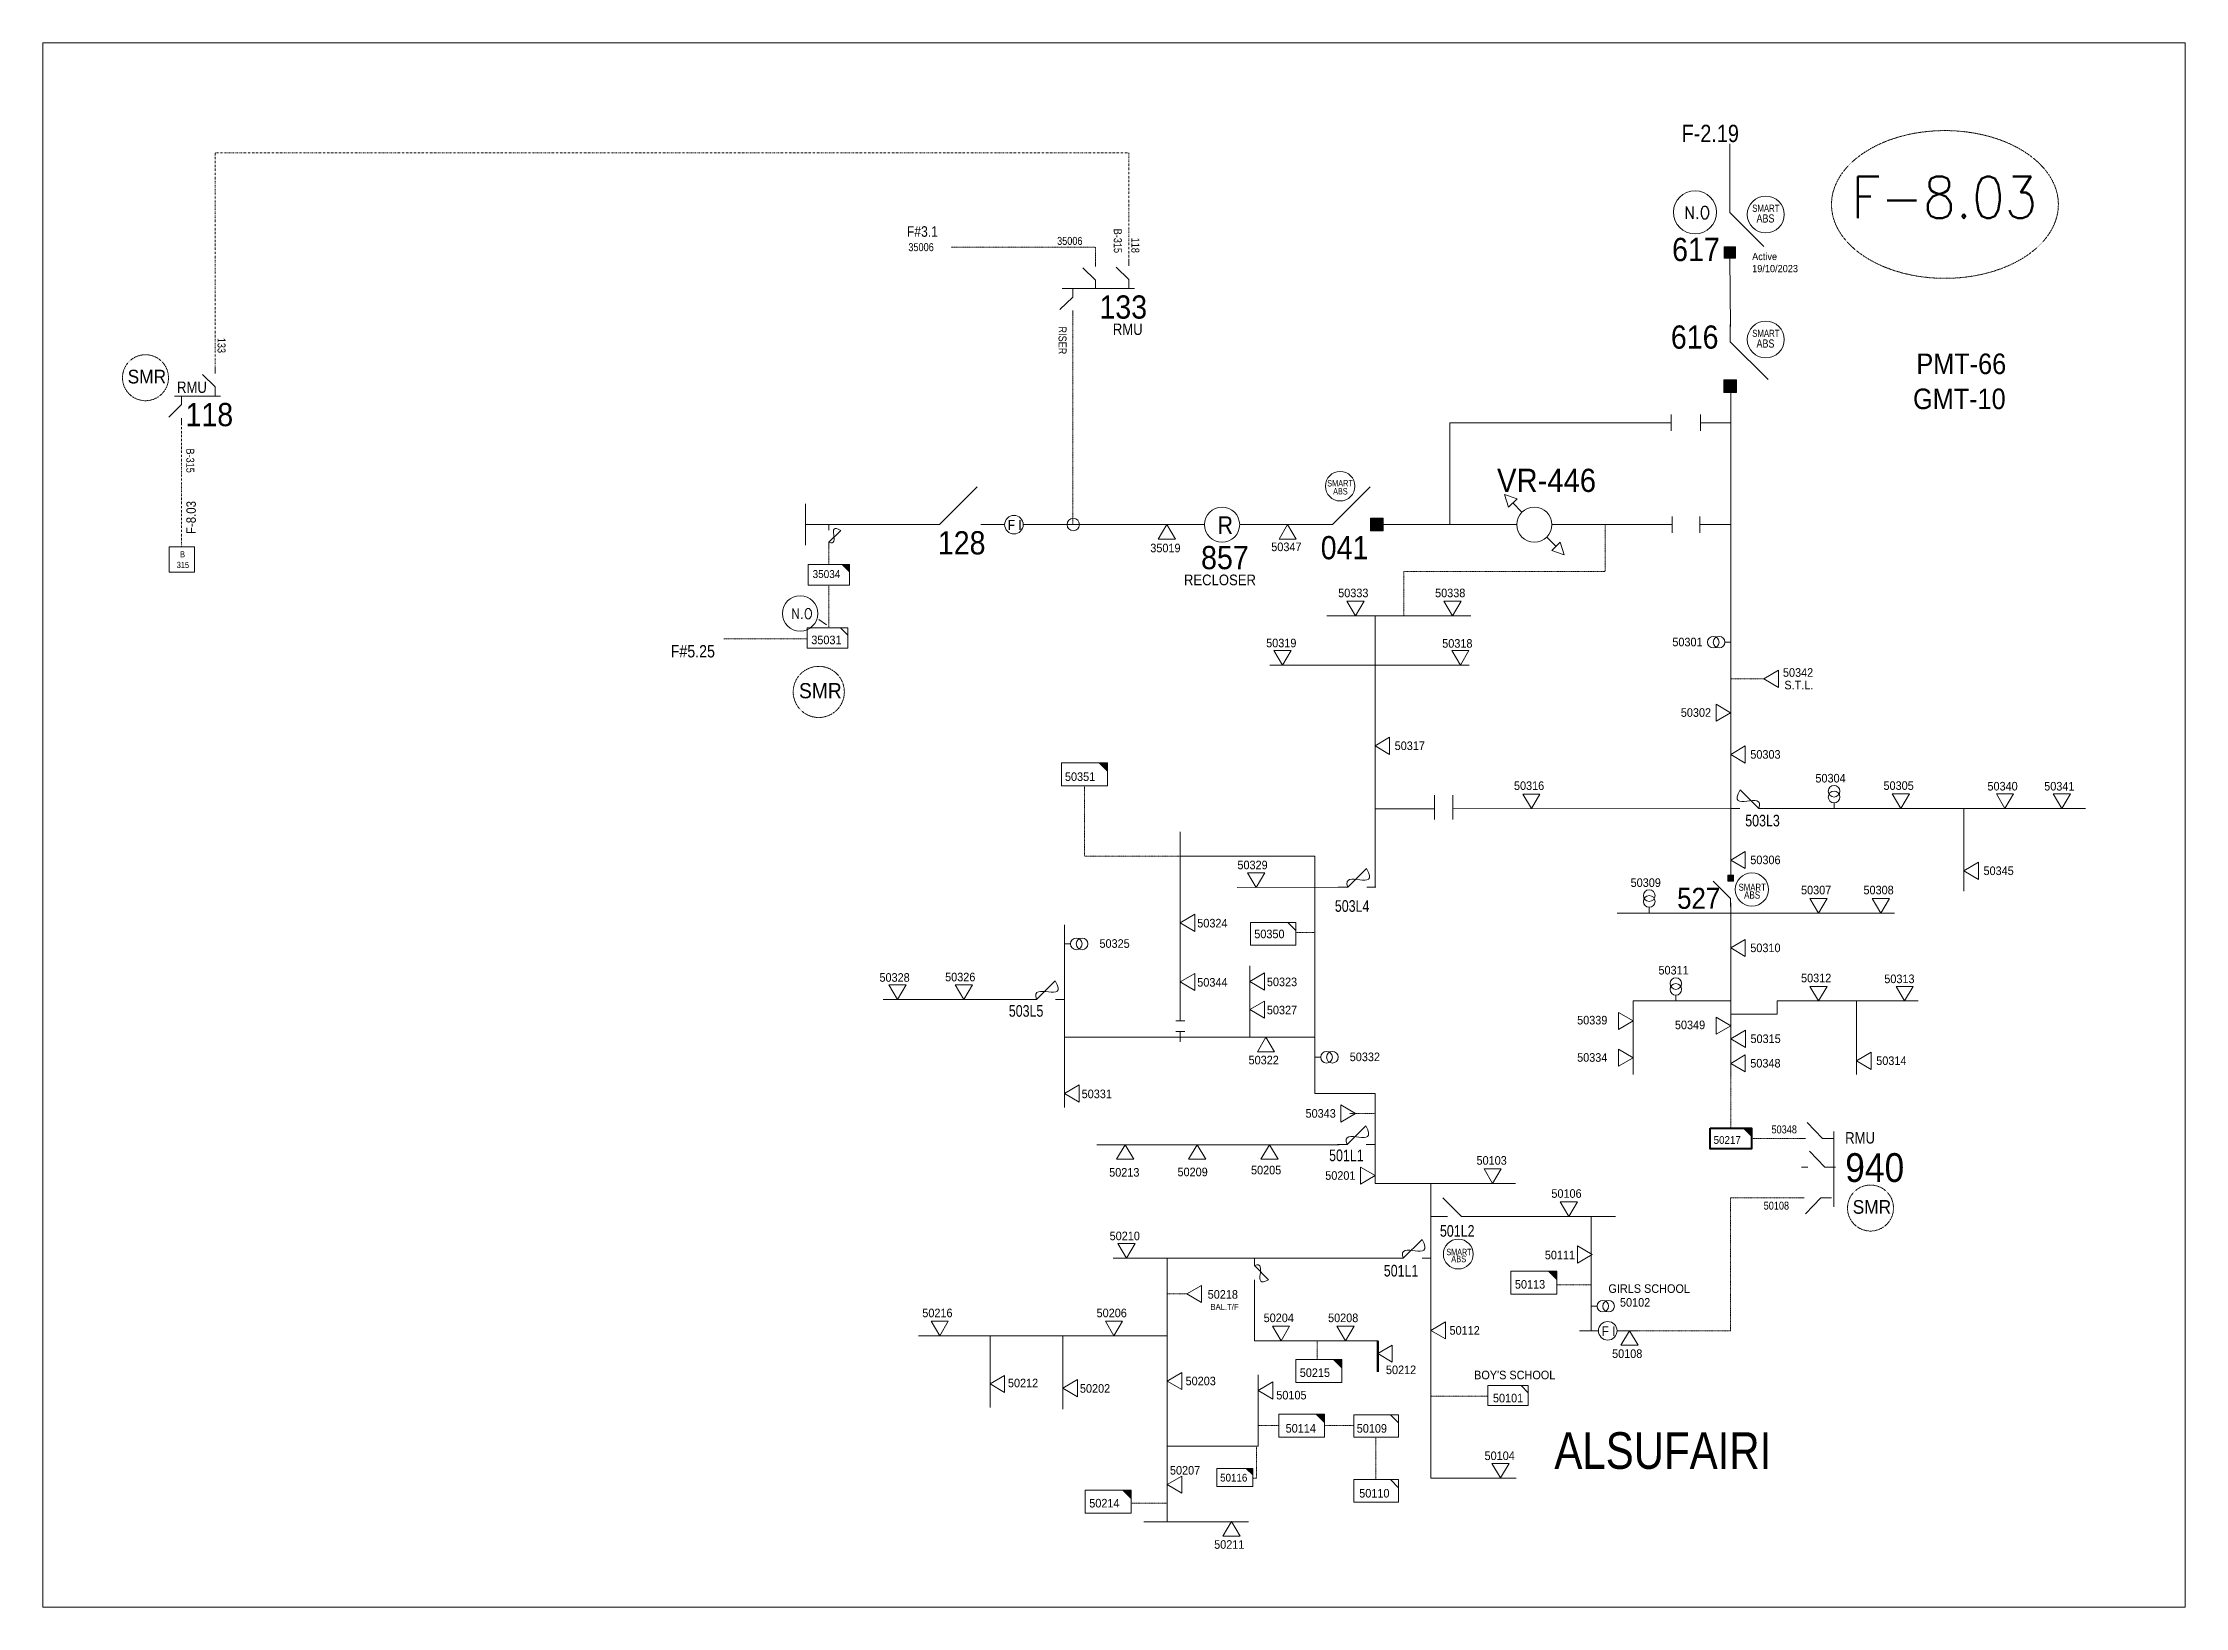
# Model space of a CAD drawing. Header units: metres. Extents: x 65984 to 144644, y -19036 to 23726.
# Drawn here: x 96171 to 97093, y 13435 to 14108 of the extents above; entities that cross this region are included whole.
import ezdxf
from ezdxf.enums import TextEntityAlignment as Align

# ---------------------------------------------------------------- set-up
doc = ezdxf.new("R2010")
doc.units = ezdxf.units.M
doc.header["$MEASUREMENT"] = 0
for name, pattern in [('DGN Style 2', [0.023128, 0, -0.023128]), ('DGN Style 3', [0.013877, 0, -0.013877]), ('DGN Style 4', [1.6, 0.8, -0.4, 0, -0.4])]:
    doc.linetypes.add(name, pattern=pattern)
doc.layers.get('0').update_dxf_attribs({"color": 95, "lineweight": 40})
for name, color, linetype, lineweight in [('ABS', 7, 'Continuous', 40), ('ABS NUMBER', 112, 'Continuous', 30), ('d_eos', 111, 'Continuous', 40), ('d_eos no', 121, 'Continuous', 40), ('d_fco', 5, 'Continuous', 40), ('d_fco text', 95, 'Continuous', 40), ('d_oh branch', 94, 'Continuous', 40), ('d_switch', 95, 'Continuous', 40), ('d_tf', 1, 'Continuous', 40), ('d_tf no', 6, 'Continuous', 40), ('d_tf_200', 1, 'Continuous', 40), ('d_ug cable', 95, 'Continuous', 40), ('EARTH FAULT INDICATOR', 95, 'Continuous', 40), ('FDR  1  05', 172, 'Continuous', 40), ('fedr no', 95, 'Continuous', 40), ('GRID STATION  04', 7, 'Continuous', 40), ('Level 37', 7, 'Continuous', 0), ('O H MAIN FEEDER', 4, 'Continuous', 100), ('REGULATOR', 5, 'Continuous', 40), ('SW N O', 114, 'Continuous', 30)]:
    doc.layers.add(name, color=color, linetype=linetype, lineweight=lineweight)
doc.styles.add('NASKHF', font='naskhf.shx', dxfattribs={"height": 8})
doc.styles.add('Style-Andalus', font='andlso.ttf')
doc.styles.add('Style-Arial', font='arial.ttf')
doc.styles.add('Style-ENGINEERING', font='ENGINEERING.shx')
doc.styles.add('Style-msdefault', font='msdefault.shx')
doc.styles.add('Style-STANDARD', font='STANDARD.shx')

msp = doc.modelspace()

# ---------------------------------------------------------------- texts
at = {"layer": 'ABS NUMBER', "color": 2, "lineweight": 13, "style": 'Style-Arial', "width": 0.88}
for s, height, p in [('617', 10.031, (96892.84, 14024.39)), ('527', 9.028, (96892.97, 13744.57))]:
    msp.add_text(s, height=height, dxfattribs=at).set_placement(p, align=Align.TOP_RIGHT)
msp.add_text('616', height=10, dxfattribs=at).set_placement((96871.74, 13986.67), align=Align.TOP_LEFT)
at = {"layer": 'ABS NUMBER', "color": 7, "lineweight": 13, "style": 'Style-Arial'}
for s, width, p in [('VR-446', 0.9, (96796.91, 13924.98)), ('857', 0.88, (96669.49, 13891.73))]:
    msp.add_text(s, height=10, dxfattribs=dict(at, width=width)).set_placement(p, align=Align.TOP_LEFT)
at = {"layer": 'ABS NUMBER', "color": 7, "lineweight": 13, "style": 'Style-Arial', "width": 0.88}
msp.add_text('128', height=10, rotation=360, dxfattribs=at).set_placement((96576.68, 13898.09), align=Align.TOP_RIGHT)
at = {"layer": 'ABS NUMBER', "color": 2, "lineweight": 13, "style": 'Style-Arial', "width": 0.88}
msp.add_text('041', height=10, rotation=360, dxfattribs=at).set_placement((96741.52, 13896), align=Align.TOP_RIGHT)
at = {"layer": 'd_eos no', "color": 7, "linetype": 'Continuous', "lineweight": 13, "style": 'Style-Arial', "width": 0.88}
msp.add_text('133', height=10, dxfattribs=at).set_placement((96646.24, 13989.59), align=Align.RIGHT)
for s, p in [('PMT-66', (96977.46, 13974.57)), ('GMT-10', (96976.02, 13959.48))]:
    msp.add_text(s, height=8.843, dxfattribs=at).set_placement(p, align=Align.TOP_LEFT)
at = {"layer": 'd_eos no', "color": 2, "linetype": 'Continuous', "lineweight": 13, "style": 'Style-Arial', "width": 0.88}
msp.add_text('118', height=10, dxfattribs=at).set_placement((96252.77, 13943.29), align=Align.RIGHT)
msp.add_text('940', height=12.388, dxfattribs=at).set_placement((96946.81, 13617.95))
at = {"layer": 'd_fco text', "color": 7, "linetype": 'Continuous', "lineweight": 13, "style": 'Style-msdefault'}
for s, height, width, p in [('RECLOSER', 4.598, 0.916667, (96662.11, 13879.42)), ('503L4', 5, 0.8, (96727.09, 13739.24)), ('501L1', 5, 0.8, (96724.61, 13631.89)), ('501L1', 5, 0.8, (96748.16, 13582.24))]:
    msp.add_text(s, height=height, dxfattribs=dict(at, width=width)).set_placement(p, align=Align.TOP_LEFT)
at = {"layer": 'd_fco text', "color": 7, "linetype": 'Continuous', "lineweight": 13, "style": 'Style-msdefault', "width": 0.8}
msp.add_text('503L3', height=5, dxfattribs=at).set_placement((96918.65, 13776.01), align=Align.TOP_RIGHT)
at = {"layer": 'd_fco text', "color": 1, "linetype": 'Continuous', "lineweight": 13, "style": 'Style-msdefault', "width": 0.8}
msp.add_text('503L5', height=5, dxfattribs=at).set_placement((96586.72, 13694.08), align=Align.TOP_LEFT)
at = {"layer": 'd_fco text', "color": 2, "linetype": 'Continuous', "lineweight": 13, "style": 'Style-msdefault', "width": 0.8}
msp.add_text('501L2', height=5, dxfattribs=at).set_placement((96772.33, 13599.37), align=Align.TOP_LEFT)
at = {"layer": 'd_fco text', "color": 1, "linetype": 'Continuous', "lineweight": 13, "attachment_point": 7, "rotation": 359.96624, "style": 'NASKHF'}
for s, insert, char_height in [('\\Fmsdefault;\\H1x;\\W0.82;SMART \\P', (96906.77, 14035.53), 3.0619), ('\\Fmsdefault;\\H1x;\\W0.82;ABS', (96908.62, 14030.92), 3.5082), ('\\Fmsdefault;\\H1x;\\W0.82;SMART \\P', (96906.77, 13981.69), 3.0619), ('\\Fmsdefault;\\H1x;\\W0.82;ABS', (96908.62, 13977.08), 3.5082)]:
    msp.add_mtext(s, dxfattribs=dict(at, insert=insert, char_height=char_height))
at = {"layer": 'd_fco text', "color": 1, "linetype": 'Continuous', "lineweight": 13, "ltscale": 0.993597, "insert": (96723.79, 13917.3), "char_height": 2.7946, "attachment_point": 7, "rotation": 359.96624, "style": 'NASKHF'}
msp.add_mtext('\\Fmsdefault;\\H1x;\\W0.82;SMART\\P', dxfattribs=at)
at = {"layer": 'd_fco text', "color": 1, "linetype": 'Continuous', "lineweight": 13, "ltscale": 1.061671, "insert": (96726.34, 13913.85), "char_height": 2.762, "attachment_point": 7, "rotation": 359.96624, "style": 'NASKHF'}
msp.add_mtext('\\Fmsdefault;\\H1x;\\W0.82;ABS', dxfattribs=at)
at = {"layer": 'd_fco text', "color": 1, "linetype": 'Continuous', "lineweight": 13, "ltscale": 0.968947, "insert": (96900.93, 13743.26), "char_height": 3.0528, "attachment_point": 7, "rotation": 359.96624, "style": 'NASKHF'}
msp.add_mtext('\\Fmsdefault;\\H1x;\\W0.82;SMART', dxfattribs=at)
at = {"layer": 'd_fco text', "color": 1, "linetype": 'Continuous', "lineweight": 13, "ltscale": 0.9, "insert": (96903.26, 13739.87), "char_height": 3.1574, "attachment_point": 7, "rotation": 359.96624, "style": 'NASKHF'}
msp.add_mtext('\\Fmsdefault;\\H1x;\\W0.82;ABS', dxfattribs=at)
at = {"layer": 'd_fco text', "color": 1, "linetype": 'Continuous', "lineweight": 13, "ltscale": 0.872052, "insert": (96775.09, 13586.39), "char_height": 2.7475, "attachment_point": 7, "rotation": 359.96624, "style": 'NASKHF'}
msp.add_mtext('\\Fmsdefault;\\H1x;\\W0.82;SMART', dxfattribs=at)
at = {"layer": 'd_fco text', "color": 1, "linetype": 'Continuous', "lineweight": 13, "ltscale": 0.81, "insert": (96777.19, 13583.35), "char_height": 2.8417, "attachment_point": 7, "rotation": 359.96624, "style": 'NASKHF'}
msp.add_mtext('\\Fmsdefault;\\H1x;\\W0.82;ABS', dxfattribs=at)
at = {"layer": 'd_switch', "color": 55, "linetype": 'Continuous', "lineweight": 30, "style": 'Style-ENGINEERING', "width": 0.857143}
msp.add_text('F-2.19', height=7.448, rotation=0.00037, dxfattribs=at).set_placement((96876.37, 14065.6))
at = {"layer": 'd_switch', "color": 55, "linetype": 'Continuous', "lineweight": 30, "ltscale": 1.220866, "style": 'Style-ENGINEERING', "width": 0.857143}
msp.add_text('F#3.1', height=4.566, rotation=0.00037, dxfattribs=at).set_placement((96542.82, 14024.81))
at = {"layer": 'd_switch', "color": 1, "linetype": 'Continuous', "lineweight": 13, "style": 'Style-msdefault', "width": 0.9}
msp.add_text('F-8.03', height=4.085, rotation=90, dxfattribs=at).set_placement((96232.62, 13896.87), align=Align.TOP_LEFT)
at = {"layer": 'd_switch', "color": 55, "linetype": 'Continuous', "lineweight": 30, "ltscale": 1.371431, "style": 'Style-ENGINEERING', "width": 0.857143}
msp.add_text('F#5.25', height=5.341, rotation=0.00037, dxfattribs=at).set_placement((96441.14, 13843.74))
at = {"layer": 'd_switch', "color": 7, "linetype": 'Continuous', "lineweight": 13, "style": 'Style-ENGINEERING', "width": 0.857143}
msp.add_text('50348', height=3.43, rotation=0.00072, dxfattribs=at).set_placement((96926.01, 13642.28), align=Align.TOP_RIGHT)
msp.add_text('50108', height=3.43, rotation=359.99928, dxfattribs=at).set_placement((96911.7, 13609.47), align=Align.TOP_LEFT)
at = {"layer": 'd_tf no', "color": 1, "linetype": 'Continuous', "lineweight": 13, "style": 'Style-msdefault', "width": 0.945946}
for s, height, p in [('35019', 3.7, (96647.63, 13892.71)), ('50347', 3.7, (96699.71, 13893.2)), ('50350', 3.7, (96692.4, 13726.56)), ('50322', 3.7, (96689.94, 13672.27)), ('50111', 3.7, (96817.48, 13588.34)), ('50113', 3.7, (96804.61, 13575.73)), ('50108', 3.7, (96846.44, 13545.88)), ('50215', 3.7, (96711.98, 13537.71)), ('50101', 3.7, (96795.15, 13526.76)), ('50114', 3.7, (96705.9, 13513.74)), ('50109', 3.7, (96736.51, 13513.71)), ('50116', 3.33, (96677.7, 13492.31)), ('50110', 3.7, (96737.58, 13485.79)), ('50214', 3.7, (96621.36, 13481.51)), ('50211', 3.7, (96675.12, 13463.73))]:
    msp.add_text(s, height=height, dxfattribs=at).set_placement(p, align=Align.TOP_LEFT)
for s, height, p in [('35034', 3.391, (96502.25, 13877.94)), ('50333', 3.7, (96728.52, 13869.66)), ('50338', 3.7, (96770.24, 13869.66)), ('50319', 3.7, (96697.51, 13848.11)), ('50318', 3.7, (96773.31, 13847.93)), ('50342', 3.7, (96920, 13835.41)), ('50317', 3.7, (96752.84, 13803.88)), ('50303', 3.7, (96905.95, 13800.16)), ('50351', 3.7, (96610.89, 13790.56)), ('50316', 3.7, (96804.2, 13786.69)), ('50304', 3.7, (96933.98, 13789.91)), ('50305', 3.7, (96963.29, 13786.72)), ('50340', 3.7, (97008.04, 13786.46)), ('50341', 3.7, (97032.48, 13786.46)), ('50329', 3.7, (96685.14, 13752.55)), ('50306', 3.7, (96905.95, 13754.75)), ('50345', 3.7, (97006.35, 13750.06)), ('50309', 3.7, (96854.42, 13744.95)), ('50307', 3.7, (96927.79, 13741.77)), ('50308', 3.7, (96954.67, 13741.77)), ('50324', 3.7, (96667.85, 13727.51)), ('50310', 3.7, (96905.95, 13716.88)), ('50328', 3.7, (96531.03, 13704.13)), ('50326', 3.7, (96559.3, 13704.32)), ('50344', 3.7, (96667.85, 13702.03)), ('50323', 3.7, (96697.82, 13702.23)), ('50311', 3.7, (96866.41, 13707.26)), ('50312', 3.7, (96927.79, 13703.9)), ('50313', 3.7, (96963.64, 13703.53)), ('50339', 3.7, (96831.39, 13685.75)), ('50349', 3.7, (96873.48, 13683.71)), ('50315', 3.7, (96906.03, 13677.75)), ('50334', 3.7, (96831.39, 13669.68)), ('50348', 3.7, (96905.95, 13667.21)), ('50314', 3.7, (96960.16, 13668.3)), ('50331', 3.7, (96618.08, 13654.01)), ('50213', 3.7, (96629.93, 13620.24)), ('50209', 3.7, (96659.34, 13620.4)), ('50205', 3.7, (96690.99, 13621.22)), ('50103', 3.7, (96788.08, 13625.37)), ('50106', 3.7, (96820.31, 13611.12)), ('50210', 3.7, (96630.13, 13592.87)), ('50102', 3.7, (96849.84, 13564.27)), ('50216', 3.7, (96549.48, 13559.7)), ('50206', 3.7, (96624.51, 13559.7)), ('50204', 3.7, (96696.43, 13557.6)), ('50208', 3.7, (96724.16, 13557.6)), ('50112', 3.7, (96776.46, 13552.19)), ('50212', 3.7, (96586.34, 13529.55)), ('50202', 3.7, (96617.34, 13527.21)), ('50203', 3.7, (96662.82, 13530.42)), ("BOY'S SCHOOL", 3.7, (96787.03, 13532.99)), ('50105', 3.7, (96701.88, 13524.33)), ('50207', 3.7, (96656.09, 13491.97)), ('50104', 3.7, (96791.54, 13498.23))]:
    msp.add_text(s, height=height, dxfattribs=at).set_placement(p)
at = {"layer": 'd_tf no', "color": 2, "linetype": 'Continuous', "lineweight": 13, "style": 'Style-msdefault', "width": 0.945946}
msp.add_text('35031', height=3.7, dxfattribs=at).set_placement((96501.68, 13853.13), align=Align.TOP_LEFT)
at = {"layer": 'd_tf no', "color": 1, "linetype": 'Continuous', "lineweight": 13, "style": 'Style-msdefault', "width": 0.945946}
for s, height, p in [('50301', 3.7, (96885.4, 13848.54)), ('50302', 3.7, (96889.04, 13818.18)), ('50325', 3.7, (96638.76, 13718.74)), ('50332', 3.7, (96746.51, 13669.95)), ('50343', 3.7, (96727.49, 13645.61)), ('50201', 3.7, (96735.96, 13618.87)), ('50218', 3.7, (96685.36, 13567.69)), ('BAL.T/F', 2.609, (96685.64, 13562.87))]:
    msp.add_text(s, height=height, dxfattribs=at).set_placement(p, align=Align.RIGHT)
at = {"layer": 'd_tf no', "color": 7, "linetype": 'Continuous', "lineweight": 13, "style": 'Style-msdefault', "width": 0.945946}
for s, p in [('S.T.L.', (96920.61, 13830.02)), ('GIRLS SCHOOL', (96844.86, 13570.19))]:
    msp.add_text(s, height=3.7, dxfattribs=at).set_placement(p)
at = {"layer": 'd_tf no', "color": 1, "linetype": 'Continuous', "lineweight": 40, "style": 'Style-msdefault', "width": 0.945946}
for s, p in [('50327', (96697.82, 13690.11)), ('50212', (96749.08, 13535.22))]:
    msp.add_text(s, height=3.7, dxfattribs=at).set_placement(p)
msp.add_text('50217', height=3.33, dxfattribs=at).set_placement((96890.15, 13637.67), align=Align.TOP_LEFT)
at = {"layer": 'd_tf no', "color": 121, "linetype": 'Continuous', "lineweight": 40, "insert": (96906.74, 14017.9), "char_height": 3.1168, "attachment_point": 1, "style": 'NASKHF'}
msp.add_mtext('\\Fmsdefault;\\H1x;\\W0.945946;Active\\P19/10/2023', dxfattribs=at)
at = {"layer": 'd_tf no', "color": 1, "linetype": 'Continuous', "lineweight": 40, "attachment_point": 1, "style": 'NASKHF'}
for insert, char_height in [((96207.36, 13967.57), 5.8901), ((96496.38, 13832.7), 6.5445), ((96950.03, 13610.14), 5.8901)]:
    msp.add_mtext('\\Fmsdefault;\\H1x;\\W0.945946;SMR^I', dxfattribs=dict(at, insert=insert, char_height=char_height))
at = {"layer": 'd_ug cable', "color": 131, "linetype": 'DGN Style 3', "lineweight": 100, "insert": (96821.59, 13510.21), "char_height": 15.7682, "attachment_point": 1, "style": 'NASKHF'}
msp.add_mtext('\\FENGINEERING;\\H1x;\\W0.857143;ALSUFAIRI ', dxfattribs=at)
at = {"layer": 'fedr no', "color": 6, "linetype": 'Continuous', "lineweight": 13, "insert": (96989.45, 14041.8), "char_height": 18, "attachment_point": 5, "style": 'Style-STANDARD'}
msp.add_mtext('F-8.03\\P', dxfattribs=at)
at = {"layer": 'GRID STATION  04', "color": 1, "linetype": 'Continuous', "lineweight": 13, "style": 'Style-msdefault', "width": 0.888889}
for s, height, p in [('315', 2.678, (96228.49, 13884.9)), ('B', 2.68, (96229.93, 13889.49))]:
    msp.add_text(s, height=height, dxfattribs=at).set_placement(p, align=Align.TOP_LEFT)
at = {"layer": 'Level 37', "color": 7, "linetype": 'Continuous', "lineweight": 13, "style": 'Style-ENGINEERING', "width": 0.857143}
for p in [(96543.48, 14018.64), (96607.5, 14021.34)]:
    msp.add_text('35006', height=3.43, dxfattribs=at).set_placement(p)
at = {"layer": 'Level 37', "color": 7, "linetype": 'Continuous', "lineweight": 13}
for s, height, rotation, style, width, p in [('B-315', 3.43, 270, 'Style-ENGINEERING', 0.857143, (96631.92, 14028.31)), ('118', 3.43, 270, 'Style-ENGINEERING', 0.857143, (96639.5, 14024.44)), ('RISER', 3.43, 270, 'Style-ENGINEERING', 0.857143, (96608.13, 13986.23)), ('RMU', 4.9, 0.00037, 'Style-msdefault', 0.86, (96631.51, 13982.56)), ('133', 3.43, 270, 'Style-ENGINEERING', 0.857143, (96246.06, 13981.34)), ('B-315', 3.43, 270, 'Style-ENGINEERING', 0.857143, (96232.6, 13933.71))]:
    msp.add_text(s, height=height, rotation=rotation, dxfattribs=dict(at, style=style, width=width)).set_placement(p)
at = {"layer": 'Level 37', "color": 2, "linetype": 'Continuous', "lineweight": 13, "style": 'Style-msdefault', "width": 0.86}
msp.add_text('RMU', height=4.9, rotation=0.00037, dxfattribs=at).set_placement((96228.62, 13957.62))
msp.add_text('RMU', height=4.9, rotation=0.00037, dxfattribs=at).set_placement((96959.63, 13639.39), align=Align.TOP_RIGHT)

# ---------------------------------------------------------------- blocks, each defined once
blk = doc.blocks.new('*U1113')
at = {"layer": 'EARTH FAULT INDICATOR', "color": 1, "linetype": 'Continuous', "lineweight": 13}
blk.add_circle((0.02, 0.13), 4, dxfattribs=at)
at = {"layer": 'EARTH FAULT INDICATOR', "color": 1, "lineweight": 13, "style": 'Style-Andalus', "width": 0.9}
blk.add_text('F I', height=4.234, dxfattribs=at).set_placement((-2.61, 2.11), align=Align.TOP_LEFT)
blk = doc.blocks.new('TF_8')
at = {"color": 0, "linetype": 'ByBlock', "lineweight": -2}
blk.add_line((6.3, 4.95), (9.9, 1.35), dxfattribs=at)
blk.add_3dface([(-10.1, 4.95), (9.9, 4.95), (9.9, -5.05), (-10.1, -5.05)], dxfattribs=at)
blk = doc.blocks.new('*U1012')
at = {"layer": 'd_fco', "color": 7, "linetype": 'Continuous', "lineweight": 13}
blk.add_line((-4.6, 4.2), (-10.1, 4.2), dxfattribs=at)
at = {"layer": 'd_fco', "color": 7, "linetype": 'Continuous', "lineweight": 13, "flags": 128}
blk.add_lwpolyline([(13, 4.2), (7.1, 4.2), (-4.4, -7.3)], dxfattribs=at)
at = {"layer": 'd_fco', "color": 7, "linetype": 'Continuous', "lineweight": 13}
blk.add_open_spline([(-4.4, -7.3), (-13, 7.7), (11.6, -7.7), (7.1, 4.2)], degree=3, dxfattribs=at)
blk = doc.blocks.new('*U1114')
at = {"layer": 'ABS', "color": 7, "linetype": 'Continuous', "lineweight": 13, "ltscale": 0.241656}
for p, q in [((-8.93, -8.16), (7.36, 8.13)), ((-8.93, -8.16), (-16.33, -8.16)), ((16.37, -8.16), (8.96, -8.16))]:
    blk.add_line(p, q, dxfattribs=at)
blk = doc.blocks.new('ABS2_1_1')
at = {"color": 0, "linetype": 'ByBlock', "lineweight": -2, "ltscale": 500}
for q in [(-29900, 43500), (0, 0)]:
    blk.add_line((0, 13600), q, dxfattribs=at)
at = {"color": 0, "linetype": 'ByBlock', "lineweight": -2, "ltscale": 500, "flags": 128}
for points in [[(5000, 43600), (-5000, 43600), (-5000, 53600), (5000, 53600)], [(3791, 49653), (3791, 49653), (3791, 49653)]]:
    blk.add_lwpolyline(points, close=True, dxfattribs=at)
at = {"color": 0, "linetype": 'ByBlock', "lineweight": -2, "ltscale": 500}
for points in [[(5000, 43600), (-5000, 43600), (5000, 53600), (-5000, 53600)], [(3791, 49653), (3791, 49653), (3791, 49653)]]:
    blk.add_solid(points, dxfattribs=at)
blk = doc.blocks.new('TFU_94')
at = {"layer": 'd_tf_200', "color": 1, "linetype": 'Continuous', "lineweight": 13}
blk.add_line((0, 10), (0, 0), dxfattribs=at)
for centre in [(0, 30), (0, 20)]:
    blk.add_circle(centre, 10, dxfattribs=at)
blk = doc.blocks.new('*U1066')
at = {"layer": 'd_fco', "color": 1, "linetype": 'Continuous', "lineweight": 13}
blk.add_line((-4.6, 4.2), (-10.1, 4.2), dxfattribs=at)
at = {"layer": 'd_fco', "color": 1, "linetype": 'Continuous', "lineweight": 13, "flags": 128}
blk.add_lwpolyline([(13, 4.2), (7.1, 4.2), (-4.4, -7.3)], dxfattribs=at)
at = {"layer": 'd_fco', "color": 1, "linetype": 'Continuous', "lineweight": 13}
blk.add_open_spline([(-4.4, -7.3), (-13, 7.7), (11.6, -7.7), (7.1, 4.2)], degree=3, dxfattribs=at)
blk = doc.blocks.new('exist.us-1000kva')
at = {"color": 0, "linetype": 'ByBlock', "lineweight": -2, "flags": 128}
blk.add_lwpolyline([(40, 12.9), (32.8, 20), (40, 20)], close=True, dxfattribs=at)
at = {"color": 0, "linetype": 'ByBlock', "lineweight": -2, "extrusion": (0, 0, -1)}
blk.add_solid([(-40, 12.9), (-32.8, 20), (-40, 20)], dxfattribs=at)
at = {"color": 0, "linetype": 'ByBlock', "lineweight": -2, "xscale": 2, "yscale": 2}
blk.add_blockref('TF_8', (20.2, 10.1), dxfattribs=at)
blk = doc.blocks.new('*U1059')
at = {"layer": 'REGULATOR', "color": 7, "linetype": 'Continuous', "lineweight": 13}
blk.add_circle((-0.01, 0.1), 7.56, dxfattribs=at)
at = {"layer": 'ABS NUMBER', "color": 7, "lineweight": 13, "style": 'Style-ENGINEERING', "width": 0.9}
blk.add_text('R', height=7.56, dxfattribs=at).set_placement((-1.91, 3.67), align=Align.TOP_LEFT)
blk = doc.blocks.new('*U1115')
at = {"layer": 'd_fco', "color": 2, "linetype": 'Continuous', "lineweight": 13}
blk.add_line((4, -10.24), (4, -8.08), dxfattribs=at)
at = {"layer": 'd_fco', "color": 2, "linetype": 'Continuous', "lineweight": 13, "flags": 128}
blk.add_lwpolyline([(3.99, 2.09), (3.99, -2.07), (-4.03, -10.11)], dxfattribs=at)
blk = doc.blocks.new('*U1116')
at = {"layer": 'd_eos', "color": 2, "linetype": 'Continuous', "lineweight": 13, "ltscale": 0.542324}
for p, q in [((-10.9, 12), (-10.9, 14.8)), ((-10.9, 4.8), (-4.1, 11.4)), ((-10.9, 0.2), (-10.9, 4.8)), ((-13.9, -0.2), (10.9, -0.2)), ((7.1, -0.2), (7.1, -4.7)), ((7.1, -4.7), (13.9, -11.4)), ((7.1, -12), (7.1, -14.8))]:
    blk.add_line(p, q, dxfattribs=at)
at = {"layer": 'd_ug cable', "color": 2, "linetype": 'DGN Style 2', "lineweight": 13, "extrusion": (0, 0, -1), "flags": 128}
blk.add_lwpolyline([(-7.1, -14.8), (-7.1, -14.8)], close=True, dxfattribs=at)
blk = doc.blocks.new('TRA1_877')
at = {"layer": 'd_tf', "color": 1, "linetype": 'Continuous', "lineweight": 13, "ltscale": 0.00019715, "extrusion": (0, 0, -1), "flags": 128}
blk.add_lwpolyline([(-10, -17), (0, 0), (10, -17)], close=True, dxfattribs=at)
blk = doc.blocks.new('TRA1_876')
at = {"layer": 'd_tf', "color": 1, "linetype": 'Continuous', "lineweight": 13, "ltscale": 0.00019715, "xscale": 1.000046566207833, "yscale": 1.000046566207833, "zscale": 1.000046566207833, "rotation": 180}
blk.add_blockref('TRA1_877', (0, 0), dxfattribs=at)
blk = doc.blocks.new('*U2646')
at = {"layer": 'REGULATOR', "color": 1, "linetype": 'Continuous', "lineweight": 13}
for p, q in [((-9.35, 9.39), (-5.34, 5.38)), ((5.36, -5.32), (9.37, -9.33))]:
    blk.add_line(p, q, dxfattribs=at)
at = {"layer": 'REGULATOR', "color": 1, "linetype": 'Continuous', "lineweight": 13, "flags": 128}
for points in [[(-7.46, 11.13), (-12.85, 12.97), (-11.09, 7.54)], [(7.45, -11.15), (12.86, -12.96), (11.06, -7.54)]]:
    blk.add_lwpolyline(points, close=True, dxfattribs=at)
at = {"layer": 'REGULATOR', "color": 1, "linetype": 'Continuous', "lineweight": 13}
blk.add_circle((0.01, 0.03), 7.56, dxfattribs=at)
blk = doc.blocks.new('TRA1_879')
at = {"layer": 'd_tf', "color": 1, "linetype": 'Continuous', "lineweight": 13, "ltscale": 0.00019715, "flags": 128}
blk.add_lwpolyline([(10, -17), (0, 0), (-10, -17)], close=True, dxfattribs=at)
blk = doc.blocks.new('TRA1_878')
at = {"layer": 'd_tf', "color": 1, "linetype": 'Continuous', "lineweight": 13, "ltscale": 0.00019715, "xscale": 1.000046566207833, "yscale": 1.000046566207833, "zscale": 1.000046566207833, "rotation": 180}
blk.add_blockref('TRA1_879', (0, 0), dxfattribs=at)
blk = doc.blocks.new('TRA1_881')
at = {"layer": 'd_tf', "color": 1, "linetype": 'Continuous', "lineweight": 13, "ltscale": 0.00019715, "extrusion": (0, 0, -1), "flags": 128}
blk.add_lwpolyline([(-10, -17), (0, 0), (10, -17)], close=True, dxfattribs=at)
blk = doc.blocks.new('TRA1_880')
at = {"layer": 'd_tf', "color": 1, "linetype": 'Continuous', "lineweight": 13, "ltscale": 0.00019715, "xscale": 1.000046566207833, "yscale": 1.000046566207833, "zscale": 1.000046566207833, "rotation": 180}
blk.add_blockref('TRA1_881', (0, 0), dxfattribs=at)
blk = doc.blocks.new('TRA1_883')
at = {"layer": 'd_tf', "color": 1, "linetype": 'Continuous', "lineweight": 13, "ltscale": 0.00019715, "flags": 128}
blk.add_lwpolyline([(10, -17), (0, 0), (-10, -17)], close=True, dxfattribs=at)
blk = doc.blocks.new('TRA1_882')
at = {"layer": 'd_tf', "color": 1, "linetype": 'Continuous', "lineweight": 13, "ltscale": 0.00019715, "xscale": 1.000046566207833, "yscale": 1.000046566207833, "zscale": 1.000046566207833, "rotation": 180}
blk.add_blockref('TRA1_883', (0, 0), dxfattribs=at)
blk = doc.blocks.new('TRA1_425')
at = {"layer": 'd_tf', "color": 1, "linetype": 'Continuous', "lineweight": 0, "ltscale": 0.00019715, "flags": 128}
blk.add_lwpolyline([(10, -17), (0, 0), (-10, -17)], close=True, dxfattribs=at)
blk = doc.blocks.new('TRA1_424')
at = {"layer": 'd_tf', "color": 1, "linetype": 'Continuous', "lineweight": 0, "ltscale": 0.00019715, "xscale": 1.000046566207833, "yscale": 1.000046566207833, "zscale": 1.000046566207833, "rotation": 180}
blk.add_blockref('TRA1_425', (0, 0), dxfattribs=at)
blk = doc.blocks.new('*U3510')
at = {"layer": 'SW N O', "color": 3, "lineweight": 13, "ltscale": 0.426762}
blk.add_circle((0, 0), 16.8, dxfattribs=at)
at = {"layer": 'SW N O', "color": 3, "lineweight": 13, "style": 'Style-STANDARD'}
blk.add_text('N.O', height=9.6, dxfattribs=at).set_placement((1.7, -0.2), align=Align.MIDDLE_CENTER)
blk = doc.blocks.new('*U4068')
at = {"layer": 'SW N O', "color": 3, "lineweight": 13, "ltscale": 0.426762}
blk.add_circle((0, 0), 16.8, dxfattribs=at)
at = {"layer": 'SW N O', "color": 3, "lineweight": 13, "style": 'Style-STANDARD'}
blk.add_text('N.O', height=9.6, dxfattribs=at).set_placement((1.7, -0.2), align=Align.MIDDLE_CENTER)

# ---------------------------------------------------------------- linework, layer by layer
at = {"layer": 'd_eos', "color": 7, "linetype": 'Continuous', "lineweight": 13, "ltscale": 0.542324}
for p, q in [((96624.04, 14006.18), (96618.55, 14011.51)), ((96624.04, 14012.02), (96624.04, 14014.24)), ((96638.45, 14006.47), (96632.95, 14011.81)), ((96638.45, 14012.31), (96638.45, 14014.53)), ((96640.85, 14002.54), (96609.7, 14002.54)), ((96614.22, 14002.54), (96614.22, 13998.89)), ((96624.04, 14002.54), (96624.04, 14006.18)), ((96638.45, 14002.83), (96638.45, 14006.47)), ((96614.22, 13998.89), (96608.73, 13993.56)), ((96614.22, 13993.05), (96614.22, 13990.84))]:
    msp.add_line(p, q, dxfattribs=at)
at = {"layer": 'd_eos', "color": 2, "linetype": 'Continuous', "lineweight": 13, "ltscale": 0.625574}
for p, q in [((96937.03, 13636.62), (96930.37, 13643.49)), ((96941.59, 13636.63), (96937.03, 13636.63)), ((96941.95, 13639.63), (96941.95, 13607.23)), ((96938.06, 13624.3), (96931.4, 13631.16)), ((96942.62, 13624.29), (96938.06, 13624.29)), ((96936.37, 13611.1), (96929.71, 13604.23)), ((96940.93, 13611.1), (96936.37, 13611.1))]:
    msp.add_line(p, q, dxfattribs=at)
at = {"layer": 'd_eos', "color": 7, "linetype": 'Continuous', "lineweight": 13, "ltscale": 0.625574}
for p, q in [((96929.74, 13636.63), (96926.97, 13636.63)), ((96930.77, 13624.29), (96928, 13624.29)), ((96929.08, 13611.1), (96926.31, 13611.1))]:
    msp.add_line(p, q, dxfattribs=at)
at = {"layer": 'd_oh branch', "color": 1, "linetype": 'Continuous', "lineweight": 13}
for p, q in [((96785.65, 13861.62), (96723.68, 13861.61)), ((96744.42, 13861.61), (96744.42, 13744.82)), ((96784.95, 13840.39), (96699.09, 13840.39)), ((96769.94, 13773.93), (96769.94, 13784.41)), ((96777.82, 13773.94), (96777.82, 13784.41)), ((96769.94, 13778.63), (96744.39, 13778.62)), ((96897.5, 13778.66), (96777.82, 13778.64)), ((97050.21, 13778.68), (96913.37, 13778.66)), ((96997.88, 13778.67), (96997.89, 13743.18)), ((96660.51, 13758.22), (96660.51, 13768.63)), ((96729.62, 13744.82), (96685.03, 13744.76)), ((96968, 13733.73), (96848.66, 13733.7)), ((96610.74, 13728.61), (96610.74, 13650.07)), ((96690.48, 13710.98), (96690.48, 13680.31)), ((96596.35, 13696.53), (96532.68, 13696.53)), ((96658.58, 13687.3), (96662.43, 13687.3)), ((96855.47, 13695.85), (96855.47, 13664.19)), ((96897.5, 13695.85), (96855.47, 13695.85)), ((96978.24, 13695.85), (96917.54, 13695.85)), ((96951.7, 13695.85), (96951.7, 13664.19)), ((96718.51, 13680.31), (96610.74, 13680.31)), ((96658.58, 13682.65), (96662.43, 13682.65)), ((96624.66, 13633.99), (96728.98, 13633.99)), ((96768.4, 13617.28), (96768.4, 13589.22)), ((96804.79, 13617.28), (96768.4, 13617.28)), ((96773.4, 13603.07), (96768.4, 13603.08)), ((96847.92, 13603.07), (96783.2, 13603.07)), ((96837.45, 13603.07), (96837.45, 13553.89)), ((96631.61, 13585.1), (96753.22, 13585.1)), ((96654.87, 13585.1), (96654.87, 13471.7)), ((96578.63, 13551.66), (96547.77, 13551.66)), ((96610, 13551.66), (96610, 13520.13)), ((96840.57, 13553.89), (96832.41, 13553.89)), ((96857.1, 13553.89), (96848.57, 13553.89)), ((96694.08, 13534.85), (96694.08, 13504.18)), ((96654.87, 13504.18), (96694.08, 13504.18)), ((96805.11, 13490.49), (96768.4, 13490.49)), ((96644.8, 13471.7), (96689.95, 13471.7))]:
    msp.add_line(p, q, dxfattribs=at)
at = {"layer": 'd_oh branch', "color": 1, "linetype": 'Continuous', "lineweight": 100}
msp.add_line((96745.52, 13549.58), (96745.52, 13536.28), dxfattribs=at)
at = {"layer": 'd_oh branch', "color": 1, "linetype": 'Continuous', "lineweight": 13, "flags": 128}
for points in [[(96718.51, 13744.76), (96718.51, 13758.22), (96660.51, 13758.22), (96660.51, 13687.3)], [(96897.5, 13690.24), (96917.54, 13690.24), (96917.54, 13695.85)], [(96660.51, 13682.65), (96660.51, 13678.28)], [(96768.4, 13589.96), (96768.4, 13490.49)], [(96692.49, 13573.35), (96692.49, 13549.56), (96745.52, 13549.56)], [(96654.87, 13551.66), (96578.63, 13551.66), (96578.63, 13520.81)]]:
    msp.add_lwpolyline(points, dxfattribs=at)
at = {"layer": 'd_ug cable', "color": 1, "linetype": 'DGN Style 3', "lineweight": 13}
for p, q in [((96614.22, 13990.84), (96614.22, 13900.92)), ((96509.27, 13883.77), (96509.27, 13891.41)), ((96509.27, 13856.51), (96509.27, 13874.88)), ((96897.5, 13834.47), (96911.58, 13834.47)), ((96710.33, 13725.39), (96718.51, 13725.39)), ((96744.42, 13647.41), (96733.33, 13647.41)), ((96654.87, 13569.74), (96663.34, 13569.74)), ((96822.66, 13573.73), (96837.45, 13573.73)), ((96719.45, 13541.48), (96719.45, 13549.56)), ((96792.99, 13525.76), (96768.4, 13525.76)), ((96639.41, 13479.74), (96654.87, 13479.74))]:
    msp.add_line(p, q, dxfattribs=at)
at = {"layer": 'd_ug cable', "color": 2, "linetype": 'Continuous', "lineweight": 0}
msp.add_line((96504.92, 13860.1), (96508.26, 13857.77), dxfattribs=at)
at = {"layer": 'd_ug cable', "color": 1, "linetype": 'DGN Style 3', "lineweight": 13, "flags": 128}
for points in [[(96561.85, 14020.4), (96624.04, 14020.4), (96624.04, 14014.24)], [(96843.53, 13900.92), (96843.53, 13880.74), (96756.73, 13880.74), (96756.73, 13861.61)], [(96660.51, 13758.22), (96619.28, 13758.22), (96619.28, 13788.44)], [(96897.5, 13664.11), (96897.5, 13641.06)], [(96906.39, 13636.63), (96926.97, 13636.63)], [(96857.1, 13553.89), (96897.46, 13553.89), (96897.46, 13611.1), (96926.31, 13611.1)], [(96694.08, 13513.07), (96702.91, 13513.07)], [(96703.62, 13513.07), (96703.63, 13513.07)], [(96722.65, 13513.07), (96735.21, 13513.07)], [(96693.34, 13490.46), (96693.34, 13504.18)], [(96744.67, 13508.07), (96744.67, 13489.8)], [(96693.34, 13490.46), (96691.71, 13490.46)]]:
    msp.add_lwpolyline(points, dxfattribs=at)
at = {"layer": 'd_ug cable', "color": 1, "linetype": 'DGN Style 2', "lineweight": 13, "flags": 128}
for points in [[(96624.04, 14014.24), (96624.04, 14014.24)], [(96614.22, 13990.84), (96614.22, 13990.84)]]:
    msp.add_lwpolyline(points, close=True, dxfattribs=at)
at = {"layer": 'd_ug cable', "color": 231, "linetype": 'DGN Style 3', "lineweight": 13, "flags": 128}
msp.add_lwpolyline([(96464.09, 13851.79), (96499.92, 13851.79)], dxfattribs=at)
at = {"layer": 'd_ug cable', "color": 2, "linetype": 'Continuous', "lineweight": 13}
for centre, radius in [((96912.58, 14034.42), 7.94), ((96912.58, 13980.59), 7.94), ((96729.38, 13917.46), 6.36), ((96906.64, 13743.84), 7.15), ((96780.23, 13586.91), 6.43)]:
    msp.add_circle(centre, radius, dxfattribs=at)
at = {"layer": 'd_ug cable', "color": 2, "linetype": 'DGN Style 3', "lineweight": 13}
for centre, radius in [((96215.03, 13964.16), 9.9), ((96504.9, 13828.9), 11.01), ((96957.69, 13606.72), 9.9)]:
    msp.add_circle(centre, radius, dxfattribs=at)
at = {"layer": 'fedr no', "color": 82, "linetype": 'DGN Style 3', "lineweight": 13, "true_color": 0x1dc70e}
msp.add_ellipse((96989.74, 14038.74), major_axis=(48.83, 0), ratio=0.651175, dxfattribs=at)
at = {"layer": 'GRID STATION  04', "color": 1, "linetype": 'Continuous', "lineweight": 13, "ltscale": 0.437972, "flags": 128}
msp.add_lwpolyline([(96236.18, 13891.39), (96236.18, 13880.46), (96225.25, 13880.46), (96225.25, 13891.39)], close=True, dxfattribs=at)
at = {"layer": 'O H MAIN FEEDER', "color": 80, "lineweight": 13, "ltscale": 5.4}
msp.add_line((96897.19, 14064.86), (96897.18, 14041.76), dxfattribs=at)
at = {"layer": 'O H MAIN FEEDER', "color": 240, "lineweight": 13, "ltscale": 4.86}
msp.add_line((96897.18, 14015.66), (96897.38, 13986.18), dxfattribs=at)
at = {"layer": 'O H MAIN FEEDER', "color": 1, "lineweight": 13, "ltscale": 6}
for p, q in [((96897.5, 13958.81), (96897.5, 13749.84)), ((96718.51, 13744.76), (96718.51, 13664.64)), ((96897.5, 13738.08), (96897.5, 13664.11)), ((96744.42, 13617.28), (96768.4, 13617.28))]:
    msp.add_line(p, q, dxfattribs=at)
at = {"layer": 'O H MAIN FEEDER', "color": 1, "lineweight": 13, "ltscale": 30}
for p, q in [((96871.89, 13948.27), (96871.89, 13941.3)), ((96884.57, 13948.27), (96884.57, 13941.3)), ((96499.18, 13892.04), (96499.18, 13909.8)), ((96499.18, 13900.92), (96550.88, 13900.92)), ((96580.08, 13900.92), (96584.92, 13900.92)), ((96592.92, 13900.92), (96670.99, 13900.92)), ((96686.11, 13900.92), (96718.64, 13900.92)), ((96747.65, 13900.92), (96805.52, 13900.92)), ((96820.59, 13900.92), (96872.32, 13900.92)), ((96872.32, 13904.41), (96872.32, 13897.43)), ((96884.24, 13904.41), (96884.24, 13897.43)), ((96884.24, 13900.92), (96897.5, 13900.92))]:
    msp.add_line(p, q, dxfattribs=at)
at = {"layer": 'O H MAIN FEEDER', "color": 1, "linetype": 'DGN Style 4', "lineweight": 13}
msp.add_line((96230.58, 13944.54), (96230.58, 13891.39), dxfattribs=at)
at = {"layer": 'O H MAIN FEEDER', "color": 140, "linetype": 'Continuous', "lineweight": 13, "flags": 128}
msp.add_lwpolyline([(96170.85, 14108.31), (97093.16, 14108.31), (97093.16, 13434.91), (96170.85, 13434.91)], close=True, dxfattribs=at)
at = {"layer": 'O H MAIN FEEDER', "color": 1, "linetype": 'DGN Style 4', "lineweight": 13, "flags": 128}
msp.add_lwpolyline([(96244.98, 13968.23), (96244.98, 14061.04), (96638.45, 14061.04), (96638.45, 14014.53)], dxfattribs=at)
at = {"layer": 'O H MAIN FEEDER', "color": 1, "lineweight": 13, "ltscale": 30, "flags": 128}
for points in [[(96871.89, 13944.79), (96776.58, 13944.79), (96776.58, 13900.92)], [(96897.5, 13944.79), (96884.57, 13944.79)]]:
    msp.add_lwpolyline(points, dxfattribs=at)
at = {"layer": 'O H MAIN FEEDER', "color": 1, "lineweight": 13, "ltscale": 6, "flags": 128}
msp.add_lwpolyline([(96718.51, 13664.64), (96718.51, 13655.99), (96744.42, 13655.99), (96744.42, 13617.28)], dxfattribs=at)
at = {"layer": 'O H MAIN FEEDER', "color": 1, "lineweight": 13, "ltscale": 0.488306}
msp.add_circle((96614.48, 13900.92), 2.66, dxfattribs=at)

# ---------------------------------------------------------------- block references
at = {"layer": 'ABS', "color": 2, "linetype": 'Continuous', "lineweight": 13, "ltscale": 0.731595, "xscale": 0.0004901690232360529, "yscale": 0.0004901690232360529, "zscale": 0.0003246055713830133, "rotation": 179.9999928008099}
msp.add_blockref('ABS2_1_1', (96897.18, 14041.93), dxfattribs=at)
at = {"layer": 'ABS', "color": 2, "linetype": 'Continuous', "lineweight": 13, "ltscale": 0.812883, "xscale": 0.0005446322480400586, "yscale": 0.0005446322480400586, "zscale": 0.000360672857092237}
for p, rotation in [((96897.31, 13987.03), 179.9999928008099), ((96718.64, 13900.92), 269.9999928008099)]:
    msp.add_blockref('ABS2_1_1', p, dxfattribs=dict(at, rotation=rotation))
at = {"layer": 'ABS', "color": 7, "linetype": 'Continuous', "lineweight": 13, "ltscale": 0.241656}
msp.add_blockref('*U1114', (96565.78, 13909.08), dxfattribs=at)
at = {"layer": 'ABS', "color": 2, "linetype": 'Continuous', "lineweight": 13, "ltscale": 0.376383, "xscale": 0.0002521772458658081, "yscale": 0.0002521772458658081, "zscale": 0.0001669998206815376, "rotation": 359.9999928008099}
msp.add_blockref('ABS2_1_1', (96897.48, 13736.51), dxfattribs=at)
at = {"layer": 'd_eos', "color": 2, "linetype": 'Continuous', "lineweight": 13, "ltscale": 0.542324, "extrusion": (0, 0, -1), "xscale": 0.800382047217659, "yscale": 0.800382047217659, "zscale": 0.800382047217659}
msp.add_blockref('*U1116', (-96236.24, 13956.37), dxfattribs=at)
at = {"layer": 'd_fco', "color": 7, "linetype": 'Continuous', "lineweight": 13, "extrusion": (0, 0, -1)}
for p, xscale, yscale, zscale, rotation in [((-96511.14, 13896.5), 0.4451875487415666, 0.4451875487415666, 0.4451875487415666, 270.0000000006), ((-96904.61, 13781.6), 0.7000000000000004, 0.7000000000000004, 0.7000000000000004, 179.9640835135763)]:
    msp.add_blockref('*U1012', p, dxfattribs=dict(at, xscale=xscale, yscale=yscale, zscale=zscale, rotation=rotation))
at = {"layer": 'd_fco', "color": 7, "linetype": 'Continuous', "lineweight": 13}
for p, xscale, yscale, zscale, rotation in [((96737.64, 13747.76), 0.7000000000000004, 0.7000000000000004, 0.7000000000000004, 179.9640835135763), ((96737.29, 13636.95), 0.7000000000000004, 0.7000000000000004, 0.7000000000000004, 179.9640835135763), ((96761.52, 13588.06), 0.7000000000000004, 0.7000000000000004, 0.7000000000000004, 179.9640835135763), ((96694.72, 13578.21), 0.5295294749606552, 0.5295294749606552, 0.5295294749606552, 89.96408351357626)]:
    msp.add_blockref('*U1012', p, dxfattribs=dict(at, xscale=xscale, yscale=yscale, zscale=zscale, rotation=rotation))
at = {"layer": 'd_fco', "color": 1, "linetype": 'Continuous', "lineweight": 13, "xscale": 0.7000000000000004, "yscale": 0.7000000000000004, "zscale": 0.7000000000000004, "rotation": 179.9640835135763}
msp.add_blockref('*U1066', (96603.65, 13699.49), dxfattribs=at)
at = {"layer": 'd_fco', "color": 2, "linetype": 'Continuous', "lineweight": 13, "rotation": 270}
msp.add_blockref('*U1115', (96783.64, 13607.07), dxfattribs=at)
at = {"layer": 'd_tf', "color": 1, "linetype": 'Continuous', "lineweight": 13, "ltscale": 0.00019715, "extrusion": (0, 0, -1)}
for name, p, xscale, yscale, zscale, rotation in [('TRA1_876', (-96654.76, 13900.92), 0.37, 0.37, 0.37, 179.9999999999999), ('TRA1_878', (-96706.76, 13900.92), 0.37, 0.37, 0.37, 179.9999999999999), ('TRA1_878', (-96897.49, 13819.97), 0.37, 0.37, 0.37, 270), ('TRA1_878', (-96697.43, 13680.3), 0.37, 0.37, 0.37, 180), ('TRA1_878', (-96735.94, 13647.41), 0.37, 0.37, 0.37, 270), ('TRA1_878', (-96636.81, 13633.99), 0.37, 0.37, 0.37, 179.9999999999999), ('TRA1_878', (-96667.77, 13633.99), 0.37, 0.37, 0.37, 179.9999999999999), ('TRA1_878', (-96698.97, 13633.99), 0.37, 0.37, 0.37, 179.9999999999999), ('TRA1_878', (-96744.41, 13620.66), 0.37, 0.37, 0.37, 270), ('TRA1_880', (-96837.8, 13586.69), 0.3699999999999999, 0.3699999999999999, 0.3699999999999999, 269.9574882981091), ('TRA1_878', (-96853.92, 13553.92), 0.3699999999999999, 0.3699999999999999, 0.3699999999999999, 179.9574882981208), ('TRA1_878', (-96682.6, 13471.77), 0.37, 0.37, 0.37, 179.9999999999999)]:
    msp.add_blockref(name, p, dxfattribs=dict(at, xscale=xscale, yscale=yscale, zscale=zscale, rotation=rotation))
at = {"layer": 'd_tf', "color": 1, "linetype": 'Continuous', "lineweight": 13, "ltscale": 0.00019715}
for name, p, xscale, yscale, zscale, rotation in [('TRA1_878', (96736, 13861.62), 0.37, 0.37, 0.37, 359.9999999999999), ('TRA1_878', (96777.72, 13861.62), 0.37, 0.37, 0.37, 359.9999999999999), ('TRA1_878', (96704.55, 13840.39), 0.37, 0.37, 0.37, 359.9999999999999), ('TRA1_878', (96781.11, 13840.41), 0.37, 0.37, 0.37, 359.9999999999999), ('TRA1_878', (96911.74, 13834.55), 0.37, 0.37, 0.37, 270), ('TRA1_878', (96744.39, 13805.67), 0.37, 0.37, 0.37, 270), ('TRA1_878', (96897.5, 13801.95), 0.37, 0.37, 0.37, 270), ('TRA1_878', (96811.68, 13778.66), 0.37, 0.37, 0.37, 359.9999999999999), ('TRA1_878', (96970.78, 13778.68), 0.37, 0.37, 0.37, 359.9999999999999), ('TRA1_878', (97015.59, 13778.68), 0.37, 0.37, 0.37, 359.9999999999999), ('TRA1_878', (97040.03, 13778.68), 0.37, 0.37, 0.37, 359.9999999999999), ('TRA1_878', (96897.5, 13756.54), 0.37, 0.37, 0.37, 270), ('TRA1_878', (96997.9, 13751.86), 0.37, 0.37, 0.37, 270), ('TRA1_878', (96693.19, 13744.77), 0.37, 0.37, 0.37, 359.9999999999999), ('TRA1_878', (96935.27, 13733.73), 0.37, 0.37, 0.37, 359.9999999999999), ('TRA1_878', (96962.15, 13733.73), 0.37, 0.37, 0.37, 359.9999999999999), ('TRA1_878', (96660.52, 13729.52), 0.37, 0.37, 0.37, 270), ('TRA1_878', (96897.5, 13718.67), 0.37, 0.37, 0.37, 270), ('TRA1_878', (96660.52, 13704.04), 0.37, 0.37, 0.37, 270), ('TRA1_878', (96690.5, 13704.24), 0.37, 0.37, 0.37, 270), ('TRA1_878', (96538.76, 13696.54), 0.37, 0.37, 0.37, 359.9999999999999), ('TRA1_878', (96567.35, 13696.54), 0.37, 0.37, 0.37, 359.9999999999999), ('TRA1_878', (96935.27, 13695.87), 0.37, 0.37, 0.37, 359.9999999999999), ('TRA1_878', (96972.39, 13695.87), 0.37, 0.37, 0.37, 359.9999999999999), ('TRA1_878', (96855.46, 13687.24), 0.37, 0.37, 0.37, 89.99999999999997), ('TRA1_878', (96897.55, 13685.2), 0.37, 0.37, 0.37, 89.99999999999997), ('TRA1_878', (96897.58, 13679.55), 0.37, 0.37, 0.37, 270), ('TRA1_878', (96855.46, 13671.45), 0.37, 0.37, 0.37, 89.99999999999997), ('TRA1_878', (96897.5, 13669), 0.37, 0.37, 0.37, 270), ('TRA1_878', (96951.71, 13670.09), 0.37, 0.37, 0.37, 270), ('TRA1_878', (96610.76, 13656.02), 0.37, 0.37, 0.37, 270), ('TRA1_878', (96795, 13617.29), 0.37, 0.37, 0.37, 359.9999999999999), ('TRA1_878', (96827.79, 13603.08), 0.37, 0.37, 0.37, 359.9999999999999), ('TRA1_878', (96637.39, 13585.11), 0.37, 0.37, 0.37, 359.9999999999999), ('TRA1_878', (96663.35, 13569.74), 0.37, 0.37, 0.37, 270), ('TRA1_878', (96556.96, 13551.67), 0.37, 0.37, 0.37, 359.9999999999999), ('TRA1_878', (96631.99, 13551.67), 0.37, 0.37, 0.37, 359.9999999999999), ('TRA1_878', (96703.92, 13549.57), 0.37, 0.37, 0.37, 359.9999999999999), ('TRA1_878', (96731.64, 13549.57), 0.37, 0.37, 0.37, 359.9999999999999), ('TRA1_882', (96768.39, 13554.05), 0.3700000000000001, 0.3700000000000001, 0.3700000000000001, 269.9721564520746), ('TRA1_878', (96578.64, 13530.99), 0.37, 0.37, 0.37, 270), ('TRA1_878', (96610.01, 13529.22), 0.37, 0.37, 0.37, 270), ('TRA1_878', (96654.89, 13532.26), 0.37, 0.37, 0.37, 270), ('TRA1_878', (96694.09, 13528.21), 0.37, 0.37, 0.37, 270), ('TRA1_878', (96798.4, 13490.51), 0.37, 0.37, 0.37, 359.9999999999999), ('TRA1_878', (96654.89, 13487.66), 0.37, 0.37, 0.37, 270)]:
    msp.add_blockref(name, p, dxfattribs=dict(at, xscale=xscale, yscale=yscale, zscale=zscale, rotation=rotation))
at = {"layer": 'd_tf', "color": 1, "linetype": 'Continuous', "lineweight": 0, "ltscale": 0.00019715, "xscale": 0.37, "yscale": 0.37, "zscale": 0.37, "rotation": 270}
for p in [(96690.5, 13692.12), (96745.53, 13544.05)]:
    msp.add_blockref('TRA1_424', p, dxfattribs=at)
at = {"layer": 'd_tf_200', "color": 1, "linetype": 'Continuous', "lineweight": 13, "xscale": 0.25, "yscale": 0.25, "zscale": 0.25}
for p, rotation in [((96897.5, 13850.33), 89.99999999999993), ((96942, 13778.66), 359.9999999999999), ((96862.44, 13733.71), 359.9999999999999), ((96873.89, 13695.86), 359.9999999999999), ((96837.45, 13564.48), 269.9999999999999)]:
    msp.add_blockref('TFU_94', p, dxfattribs=dict(at, rotation=rotation))
at = {"layer": 'd_tf_200', "color": 1, "linetype": 'Continuous', "lineweight": 13, "extrusion": (0, 0, -1), "xscale": 0.25, "yscale": 0.25, "zscale": 0.25, "rotation": 89.97995698745639}
for p in [(-96610.76, 13720.43), (-96718.51, 13671.64)]:
    msp.add_blockref('TFU_94', p, dxfattribs=at)
at = {"layer": 'EARTH FAULT INDICATOR', "color": 1, "linetype": 'Continuous', "lineweight": 13}
for p in [(96588.9, 13900.78), (96844.55, 13553.75)]:
    msp.add_blockref('*U1113', p, dxfattribs=at)
at = {"layer": 'FDR  1  05', "color": 1, "linetype": 'Continuous', "lineweight": 13, "rotation": 359.9999999999999}
for name, p, xscale, yscale, zscale in [('exist.us-1000kva', (96500.39, 13874.88), 0.4443300523143904, 0.4443300523143904, 0.3840860399909141), ('exist.us-1000kva', (96609.4, 13788.44), 0.4937000581271004, 0.4937000581271004, 0.4267622666565712), ('TF_8', (96700.62, 13724.85), 0.9813778080683642, 0.9813778080683642, 0.4267622666565712), ('exist.us-1000kva', (96802.91, 13569.62), 0.4937000581271004, 0.4937000581271004, 0.4267622666565712), ('exist.us-1000kva', (96710.28, 13531.61), 0.4937000581271004, 0.4937000581271004, 0.4267622666565712), ('TF_8', (96801.77, 13526.06), 0.8691448338490279, 0.8691448338490279, 0.4267622666565712), ('exist.us-1000kva', (96702.91, 13508.14), 0.4937000581271004, 0.4937000581271004, 0.4267622666565712), ('TF_8', (96744.97, 13512.94), 0.9643668330749057, 0.9643668330749057, 0.4267622666565712), ('exist.us-1000kva', (96676.22, 13486.91), 0.3871430938313111, 0.3871430938313111, 0.3840860399909141), ('exist.us-1000kva', (96619.66, 13475.4), 0.4937000581271004, 0.4937000581271004, 0.4267622666565712), ('TF_8', (96744.97, 13485.03), 0.9643668330749057, 0.9643668330749057, 0.4267622666565712)]:
    msp.add_blockref(name, p, dxfattribs=dict(at, xscale=xscale, yscale=yscale, zscale=zscale))
at = {"layer": 'FDR  1  05', "color": 2, "linetype": 'Continuous', "lineweight": 13, "xscale": 0.8748694890611276, "yscale": 0.8748694890611276, "zscale": 0.4267622666565712, "rotation": 359.9999999999999}
msp.add_blockref('TF_8', (96508.75, 13852.21), dxfattribs=at)
at = {"layer": 'FDR  1  05', "color": 1, "linetype": 'Continuous', "lineweight": 40, "xscale": 0.4443300523143904, "yscale": 0.4443300523143904, "zscale": 0.3840860399909141, "rotation": 359.9999999999999}
msp.add_blockref('exist.us-1000kva', (96888.62, 13632.18), dxfattribs=at)
at = {"layer": 'REGULATOR', "color": 7, "linetype": 'Continuous', "lineweight": 13}
msp.add_blockref('*U1059', (96678.56, 13900.82), dxfattribs=at)
at = {"layer": 'REGULATOR', "color": 1, "linetype": 'Continuous', "lineweight": 13}
msp.add_blockref('*U2646', (96812.99, 13900.89), dxfattribs=at)
at = {"layer": 'SW N O', "color": 3, "lineweight": 13}
for name, p, xscale, yscale, zscale in [('*U4068', (96882.15, 14035.37), 0.5519941898909558, 0.5519941898909558, 0.5519941898909558), ('*U3510', (96496.86, 13862.69), 0.4548425537260778, 0.4548425537260778, 0.4548425537260778)]:
    msp.add_blockref(name, p, dxfattribs=dict(at, xscale=xscale, yscale=yscale, zscale=zscale))

msp.set_redraw_order([(e.dxf.handle, doc.entitydb.next_handle()) for e in msp.query("TEXT MTEXT ATTDEF DIMENSION ARC_DIMENSION")])  # texts and dimensions are drawn at this point

doc.saveas('drawing.dxf')
